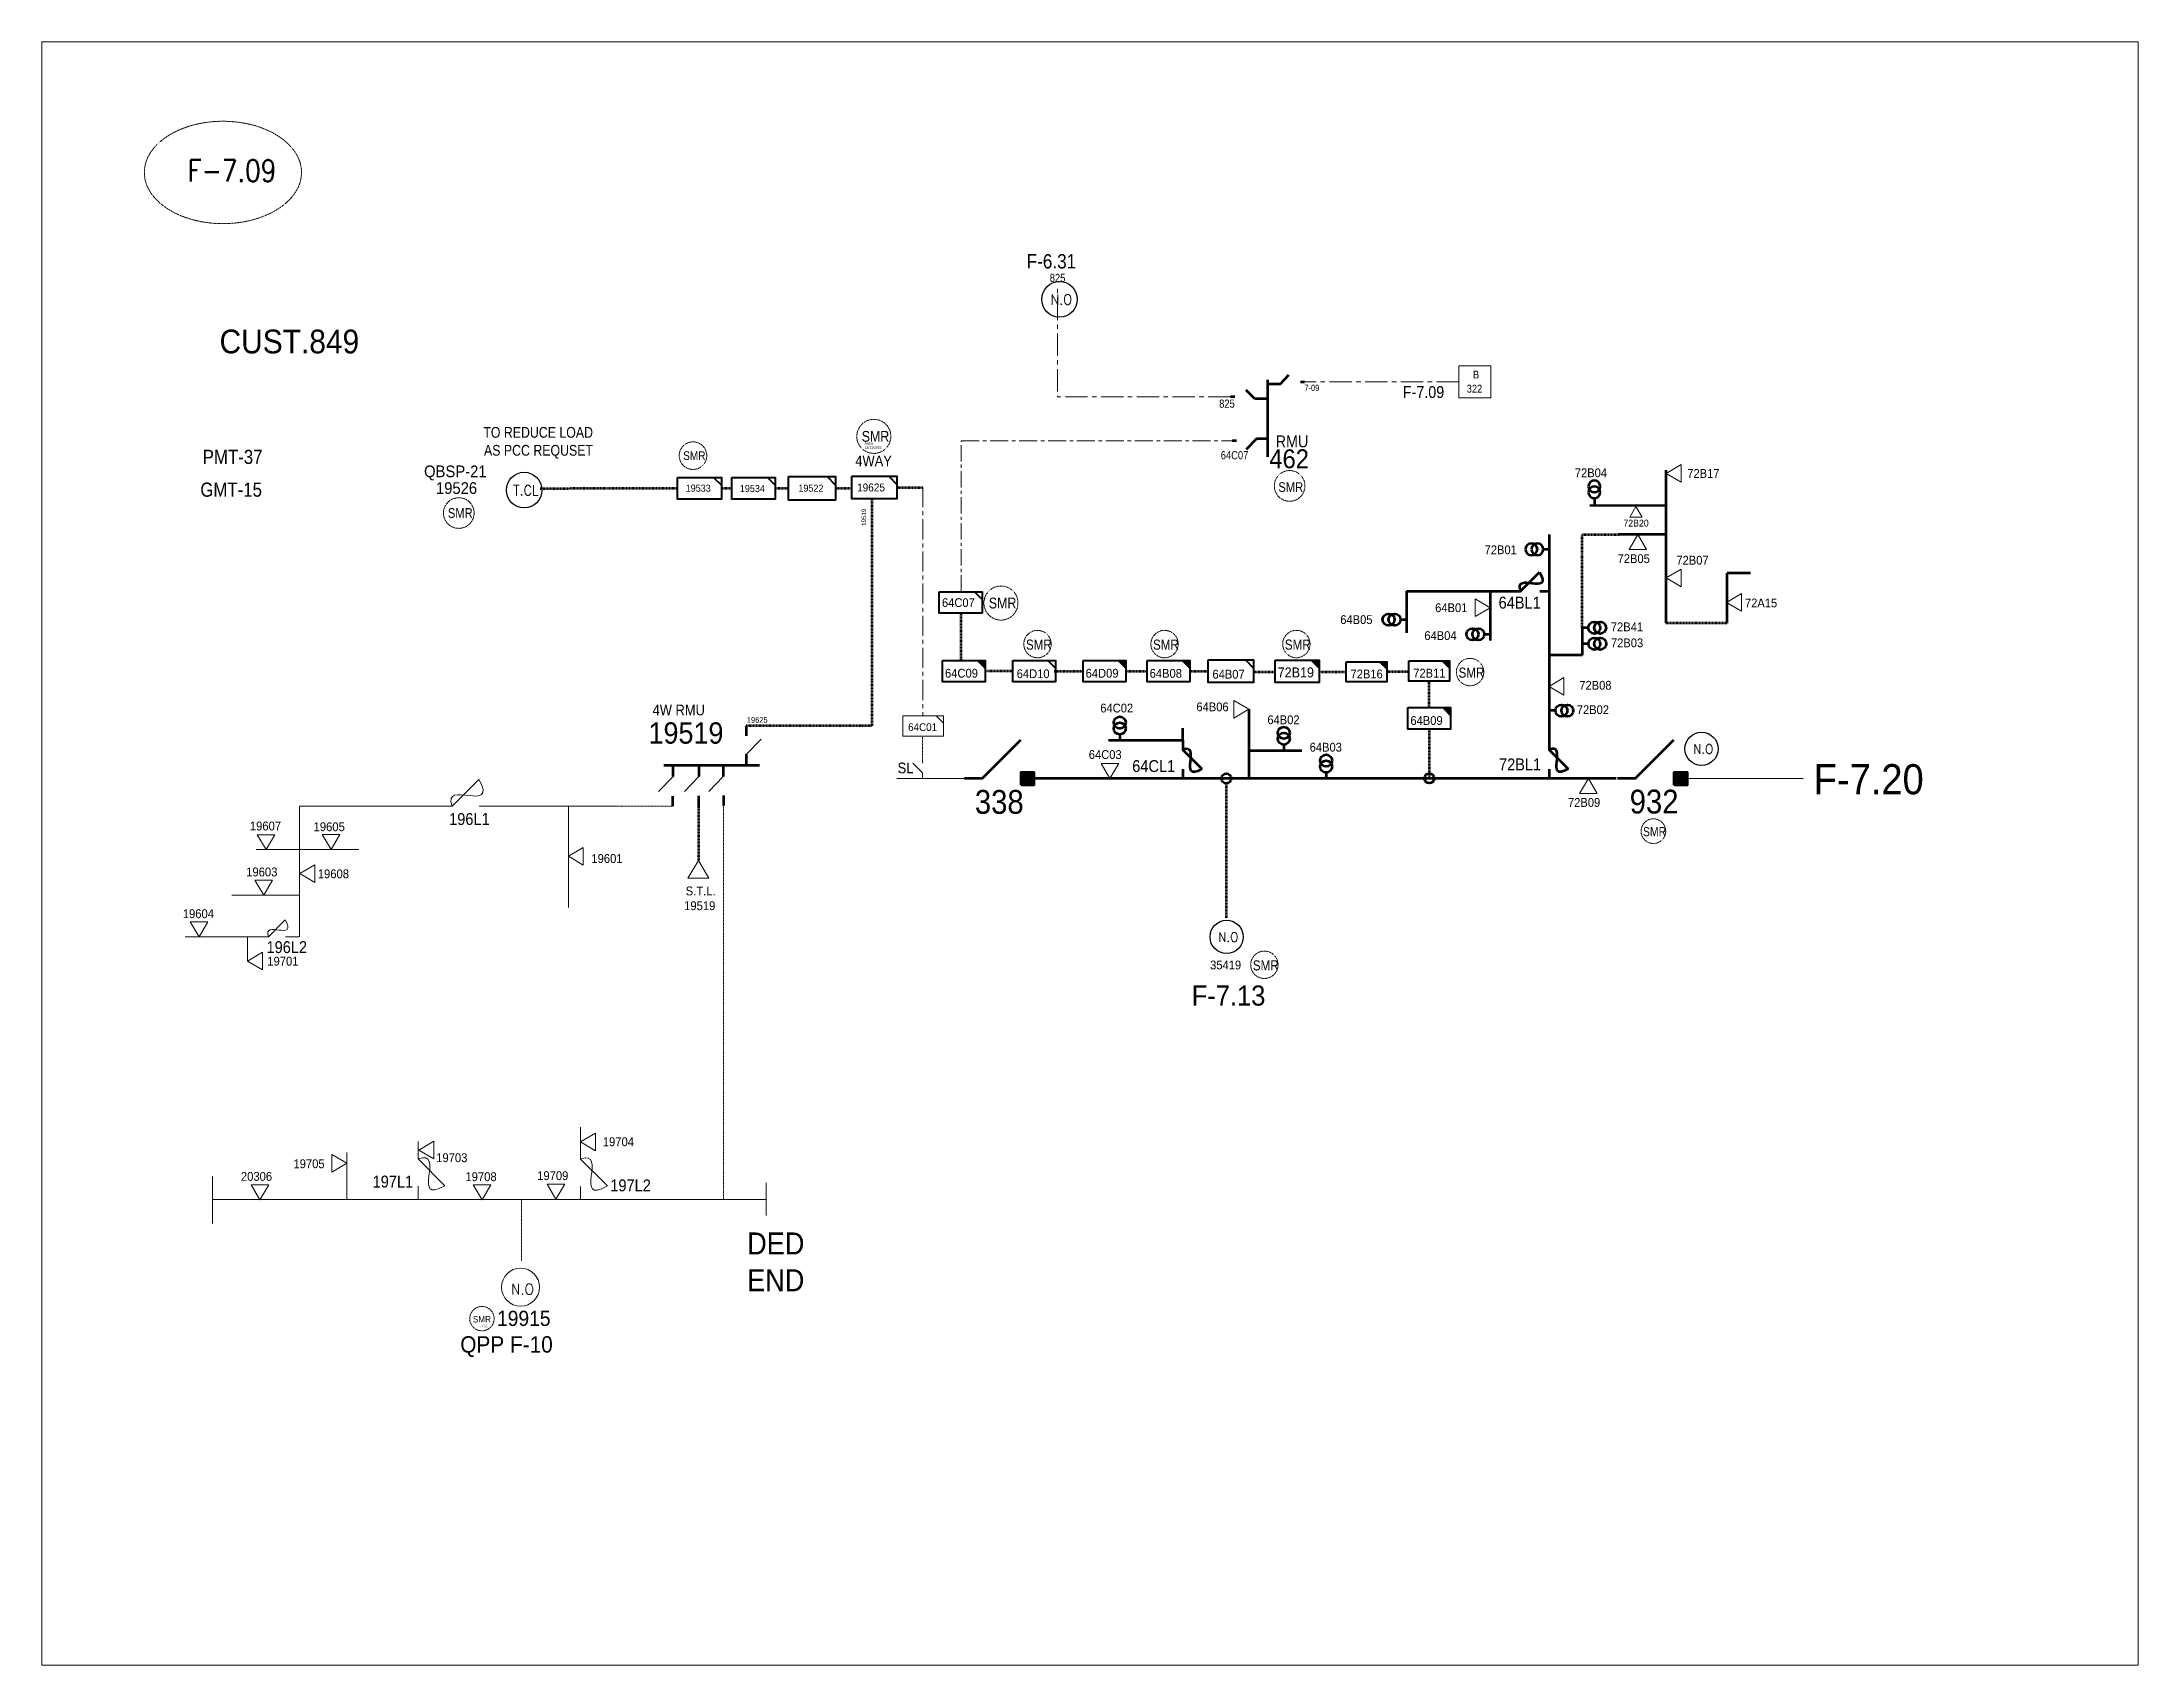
# Model space of a CAD drawing. Header units: metres. Extents: x 65984 to 144644, y -19036 to 23726.
# Drawn here: x 99704 to 100585, y 8478 to 9160 of the extents above; entities that cross this region are included whole.
import ezdxf
from ezdxf.enums import TextEntityAlignment as Align

# ---------------------------------------------------------------- set-up
doc = ezdxf.new("R2010")
doc.units = ezdxf.units.M
doc.header["$MEASUREMENT"] = 0
doc.linetypes.add('( Center )', pattern=[2, 1.25, -0.25, 0.25, -0.25])
doc.linetypes.add('DGN Style 3', pattern=[0.013877, 0, -0.013877])
doc.layers.get('0').update_dxf_attribs({"color": 95, "lineweight": 40})
for name, color, linetype, lineweight in [('ABS', 7, 'Continuous', 40), ('ABS NUMBER', 112, 'Continuous', 30), ('d_eos', 111, 'Continuous', 40), ('d_eos no', 121, 'Continuous', 40), ('d_fco', 5, 'Continuous', 40), ('d_fco text', 95, 'Continuous', 40), ('d_oh branch', 94, 'Continuous', 40), ('d_switch', 95, 'Continuous', 40), ('d_tf', 1, 'Continuous', 40), ('d_tf no', 6, 'Continuous', 40), ('d_tf_200', 1, 'Continuous', 40), ('d_ug cable', 95, 'Continuous', 40), ('d_unit sub', 7, 'Continuous', 40), ('FDR  1  16', 234, 'Continuous', 40), ('FDR  2  05', 154, 'Continuous', 40), ('FDR  2  19', 172, 'Continuous', 40), ('fedr no', 95, 'Continuous', 40), ('GRID STATION  04', 7, 'Continuous', 40), ('GRID STATION 01', 7, 'Continuous', 40), ('Level 37', 7, 'Continuous', 0), ('O H MAIN FEEDER', 4, 'Continuous', 100), ('SW N O', 114, 'Continuous', 30)]:
    doc.layers.add(name, color=color, linetype=linetype, lineweight=lineweight)
doc.styles.add('NASKHF', font='naskhf.shx', dxfattribs={"height": 8})
doc.styles.get("Standard").update_dxf_attribs({"font": 'txt.shx'})
doc.styles.add('Style-Arial', font='arial.ttf')
doc.styles.add('Style-ENGINEERING', font='ENGINEERING.shx')
doc.styles.add('Style-msdefault', font='msdefault.shx')
doc.styles.add('Style-STANDARD', font='STANDARD.shx')

msp = doc.modelspace()

# ---------------------------------------------------------------- texts
at = {"color": 4, "insert": (99891.57, 8620.25), "char_height": 0.4248, "attachment_point": 9}
msp.add_mtext('\\FENGINEERING;\\H1x;\\W1.09375;ACTIVE\\P21.02.2024', dxfattribs=at)
at = {"layer": 'ABS NUMBER', "color": 7, "lineweight": 140, "style": 'Style-Arial', "width": 0.88}
msp.add_text('338', height=10, dxfattribs=at).set_placement((100096.33, 8846.05), align=Align.TOP_LEFT)
at = {"layer": 'ABS NUMBER', "color": 2, "lineweight": 140, "style": 'Style-Arial', "width": 0.88}
msp.add_text('932', height=10, dxfattribs=at).set_placement((100371.46, 8846.17), align=Align.TOP_LEFT)
at = {"layer": 'ABS NUMBER', "color": 55, "lineweight": 13, "insert": (100000.65, 8660.18), "char_height": 9.2648, "attachment_point": 1, "style": 'NASKHF'}
msp.add_mtext('\\fArial|b0|i0|c178178|p39;\\H1x;\\W0.88;DED\\PEND\\P', dxfattribs=at)
at = {"layer": 'd_eos no', "color": 2, "linetype": 'Continuous', "lineweight": 13, "style": 'Style-Arial', "width": 0.9}
msp.add_text('CUST.849', height=10, dxfattribs=at).set_placement((99778.97, 9039.45), align=Align.TOP_LEFT)
at = {"layer": 'd_eos no', "color": 2, "linetype": 'Continuous', "lineweight": 140, "ltscale": 0.862308, "style": 'Style-Arial', "width": 0.9}
msp.add_text('462', height=7.935, dxfattribs=at).set_placement((100220.05, 8981.2))
at = {"layer": 'd_eos no', "color": 7, "linetype": 'Continuous', "lineweight": 140, "style": 'Style-Arial', "width": 0.9}
msp.add_text('19519', height=9, dxfattribs=at).set_placement((99959.22, 8865.49))
at = {"layer": 'd_fco text', "color": 7, "linetype": 'Continuous', "lineweight": 80, "style": 'Style-msdefault', "width": 0.916667}
for s, p in [('64BL1', (100316.38, 8927.23)), ('72BL1', (100316.55, 8859.29))]:
    msp.add_text(s, height=4.998, dxfattribs=at).set_placement(p, align=Align.TOP_LEFT)
at = {"layer": 'd_fco text', "color": 5, "linetype": 'Continuous', "lineweight": 80, "style": 'Style-msdefault', "width": 0.916667}
for s, height, p in [('SL', 4.498, (100063.83, 8857.57)), ('64CL1', 4.998, (100162.45, 8858.59))]:
    msp.add_text(s, height=height, dxfattribs=at).set_placement(p, align=Align.TOP_LEFT)
at = {"layer": 'd_fco text', "color": 7, "linetype": 'Continuous', "lineweight": 13, "style": 'Style-msdefault', "width": 0.916667}
msp.add_text('196L1', height=4.998, dxfattribs=at).set_placement((99875.44, 8836.35), align=Align.TOP_LEFT)
at = {"layer": 'd_fco text', "color": 5, "linetype": 'Continuous', "lineweight": 13, "style": 'Style-msdefault', "width": 0.916667}
for s, p in [('196L2', (99798.71, 8782.53)), ('197L1', (99843.3, 8684.05)), ('197L2', (99943.16, 8682.45))]:
    msp.add_text(s, height=4.998, dxfattribs=at).set_placement(p, align=Align.TOP_LEFT)
at = {"layer": 'd_switch', "color": 55, "linetype": 'Continuous', "lineweight": 13, "style": 'Style-msdefault', "width": 0.9}
msp.add_text('F-6.31', height=5.992, dxfattribs=at).set_placement((100118.07, 9071.14), align=Align.TOP_LEFT)
at = {"layer": 'd_switch', "color": 2, "linetype": 'Continuous', "lineweight": 13, "style": 'Style-msdefault', "width": 0.9}
for s, height, p in [('F-7.09', 5, (100276.14, 9015.71)), ('4WAY', 4.5, (100046.11, 8986.55))]:
    msp.add_text(s, height=height, dxfattribs=at).set_placement(p, align=Align.TOP_LEFT)
at = {"layer": 'd_switch', "color": 1, "linetype": 'Continuous', "lineweight": 30, "style": 'Style-ENGINEERING', "width": 0.857143}
for height, p in [(4.546, (100048.78, 8996.87)), (4.546, (100102.19, 8926.86)), (4.255, (100117.8, 8909.24)), (4.255, (100171.18, 8909.24)), (4.255, (100226.56, 8909.24)), (4.255, (100299.55, 8897.47)), (4.255, (100213.12, 8774.5))]:
    msp.add_text('SMR', height=height, rotation=0.00263, dxfattribs=at).set_placement(p, align=Align.TOP_LEFT)
at = {"layer": 'd_switch', "color": 1, "linetype": 'Continuous', "lineweight": 30, "ltscale": 0.81, "style": 'Style-ENGINEERING', "width": 0.857143}
msp.add_text('SMR', height=3.683, rotation=0.00263, dxfattribs=at).set_placement((99973.77, 8988.34), align=Align.TOP_LEFT)
at = {"layer": 'd_switch', "color": 1, "linetype": 'Continuous', "lineweight": 30, "ltscale": 0.9, "style": 'Style-ENGINEERING', "width": 0.857143}
for height, p in [(4.092, (100223.85, 8975.34)), (4.092, (99874.91, 8964.44)), (3.83, (100377.05, 8830.46))]:
    msp.add_text('SMR', height=height, rotation=0.00263, dxfattribs=at).set_placement(p, align=Align.TOP_LEFT)
at = {"layer": 'd_switch', "color": 2, "linetype": 'Continuous', "lineweight": 13, "ltscale": 1.121918, "insert": (99935.88, 8998.54), "char_height": 4.522, "attachment_point": 3, "style": 'NASKHF'}
msp.add_mtext('\\FENGINEERING;\\H1x;\\W0.857143;TO REDUCE LOAD\\PAS PCC REQUSET', dxfattribs=at)
at = {"layer": 'd_tf no', "color": 55, "linetype": 'Continuous', "lineweight": 40, "style": 'Style-msdefault', "width": 0.945946}
for s, height, p in [('QBSP-21', 4.92, (99864.9, 8982.36)), ('F-7.20', 12.662, (100448.72, 8856.9)), ('F-7.13', 8.463, (100187.45, 8763.93))]:
    msp.add_text(s, height=height, dxfattribs=at).set_placement(p, align=Align.TOP_LEFT)
at = {"layer": 'd_tf no', "color": 2, "linetype": 'Continuous', "lineweight": 40, "style": 'Style-msdefault', "width": 0.945946}
for s, height, p in [('19526', 4.92, (99869.89, 8975.33)), ('19625', 3.33, (100046.85, 8974.79)), ('19533', 2.997, (99974.83, 8974.33)), ('64C07', 3.7, (100082.51, 8926.6)), ('64D10', 3.7, (100113.92, 8896.73)), ('64B08', 3.7, (100169.79, 8896.9)), ('72B19', 4.172, (100223.56, 8897.52)), ('72B11', 3.7, (100280.52, 8896.98)), ('35419', 3.7, (100195.18, 8774.38))]:
    msp.add_text(s, height=height, dxfattribs=at).set_placement(p, align=Align.TOP_LEFT)
at = {"layer": 'd_tf no', "color": 5, "linetype": 'Continuous', "lineweight": 40, "style": 'Style-msdefault', "width": 0.945946}
for s, p in [('72B04', (100348.41, 8977.45)), ('72A15', (100419.88, 8922.76)), ('64B04', (100285.19, 8909.05))]:
    msp.add_text(s, height=3.7, dxfattribs=at).set_placement(p)
for s, p in [('72B17', (100409.19, 8980.87)), ('72B07', (100404.62, 8944.41)), ('72B08', (100363.82, 8891.88)), ('64B06', (100202.95, 8882.81))]:
    msp.add_text(s, height=3.7, dxfattribs=at).set_placement(p, align=Align.TOP_RIGHT)
for s, height, p in [('19534', 2.997, (99997.58, 8974.18)), ('19522', 2.997, (100022.17, 8974.33)), ('72B20', 2.903, (100368.82, 8959.61)), ('72B01', 3.7, (100310.51, 8948.79)), ('72B05', 3.7, (100366.38, 8945.08)), ('64B01', 3.7, (100289.73, 8924.46)), ('64B05', 3.7, (100249.86, 8919.47)), ('72B41', 3.7, (100363.55, 8916.42)), ('72B03', 3.7, (100363.59, 8909.7)), ('64C09', 3.7, (100083.81, 8896.94)), ('64D09', 3.7, (100142.88, 8896.94)), ('64B07', 3.7, (100196.16, 8896.54)), ('72B16', 3.7, (100254.17, 8896.63)), ('64C02', 3.7, (100149.04, 8882.32)), ('72B02', 3.7, (100349.24, 8881.63)), ('64B02', 3.7, (100219.23, 8877.39)), ('64B09', 3.7, (100279.34, 8877.08)), ('64C03', 3.7, (100144.21, 8862.79)), ('64B03', 3.7, (100237.01, 8865.86)), ('72B09', 3.7, (100345.54, 8842.67))]:
    msp.add_text(s, height=height, dxfattribs=at).set_placement(p, align=Align.TOP_LEFT)
at = {"layer": 'd_tf no', "color": 5, "linetype": 'Continuous', "lineweight": 13, "style": 'Style-msdefault'}
for s, height, width, p in [('64C01', 3.271, 0.945946, (100068.28, 8874.08)), ('19607', 3.724, 0.947368, (99791.72, 8832.77)), ('19605', 3.724, 0.947368, (99818.5, 8832.47)), ('19601', 3.724, 0.947368, (99935.19, 8819.11)), ('19603', 3.724, 0.947368, (99790.18, 8813.47)), ('19608', 3.724, 0.947368, (99820.26, 8812.69)), ('19519', 3.724, 0.947368, (99974.17, 8799.3)), ('19604', 3.724, 0.947368, (99763.52, 8795.94)), ('19701', 3.724, 0.947368, (99799.04, 8775.99)), ('19703', 3.724, 0.947368, (99870, 8693.43)), ('20306', 3.724, 0.947368, (99787.95, 8685.59)), ('19705', 3.724, 0.947368, (99810.01, 8690.9)), ('19708', 3.724, 0.947368, (99882.29, 8685.46))]:
    msp.add_text(s, height=height, dxfattribs=dict(at, width=width)).set_placement(p, align=Align.TOP_LEFT)
at = {"layer": 'd_tf no', "color": 7, "linetype": 'Continuous', "lineweight": 13, "style": 'Style-msdefault', "width": 0.947368}
msp.add_text('S.T.L.', height=3.724, dxfattribs=at).set_placement((99974.82, 8805.49), align=Align.TOP_LEFT)
at = {"layer": 'd_tf no', "color": 5, "linetype": 'Continuous', "lineweight": 13, "style": 'Style-msdefault', "width": 0.947368}
msp.add_text('19704', height=3.724, dxfattribs=at).set_placement((99953.12, 8700.14), align=Align.TOP_RIGHT)
msp.add_text('19709', height=3.724, rotation=359.99963, dxfattribs=at).set_placement((99912.42, 8682.17))
at = {"layer": 'd_tf no', "color": 1, "linetype": 'Continuous', "lineweight": 13, "style": 'Style-msdefault', "width": 0.945946}
msp.add_text('SMR', height=2.695, dxfattribs=at).set_placement((99885.43, 8625.07), align=Align.TOP_LEFT)
at = {"layer": 'd_tf no', "color": 2, "linetype": 'Continuous', "lineweight": 13, "style": 'Style-msdefault', "width": 0.947368}
msp.add_text('19915', height=6.386, dxfattribs=at).set_placement((99895.56, 8627.28), align=Align.TOP_LEFT)
at = {"layer": 'd_tf no', "color": 55, "linetype": 'Continuous', "lineweight": 13, "style": 'Style-msdefault', "width": 0.947368}
msp.add_text('QPP F-10', height=6.899, dxfattribs=at).set_placement((99880.12, 8616.59), align=Align.TOP_LEFT)
at = {"layer": 'd_tf no', "color": 121, "linetype": 'Continuous', "lineweight": 40, "insert": (100050, 8992.16), "char_height": 1.0312, "attachment_point": 1, "style": 'NASKHF'}
msp.add_mtext('\\Fmsdefault;\\H1x;\\W0.945946;Active\\P12/11/2023', dxfattribs=at)
at = {"layer": 'fedr no', "color": 6, "linetype": 'Continuous', "lineweight": 13, "style": 'Style-STANDARD', "width": 0.909091}
msp.add_text('F-7.09', height=9.19, dxfattribs=at).set_placement((99784.2, 9106.23), align=Align.MIDDLE_CENTER)
at = {"layer": 'GRID STATION  04', "color": 121, "linetype": 'Continuous', "lineweight": 13, "style": 'Style-msdefault', "width": 0.888889}
for s, height, p in [('B', 3.28, (100305.61, 9022.19)), ('322', 3.278, (100303, 9016.26))]:
    msp.add_text(s, height=height, dxfattribs=at).set_placement(p, align=Align.TOP_LEFT)
at = {"layer": 'GRID STATION 01', "linetype": 'Continuous', "lineweight": 13, "style": 'Style-msdefault', "width": 0.888889}
for s, p in [('PMT-37', (99771.92, 8988.95)), ('GMT-15', (99770.91, 8975.18))]:
    msp.add_text(s, height=5.94, dxfattribs=at).set_placement(p, align=Align.TOP_LEFT)
at = {"layer": 'Level 37', "color": 7, "linetype": 'Continuous', "lineweight": 53, "style": 'Style-ENGINEERING', "width": 0.857143}
for s, height, p in [('825', 3.43, (100134.36, 9062.89)), ('19625', 2.384, (100009.23, 8876.65))]:
    msp.add_text(s, height=height, dxfattribs=at).set_placement(p, align=Align.TOP_RIGHT)
at = {"layer": 'Level 37', "color": 2, "linetype": 'Continuous', "lineweight": 53, "style": 'Style-ENGINEERING', "width": 0.857143}
msp.add_text('825', height=3.43, dxfattribs=at).set_placement((100205.53, 9010.05), align=Align.TOP_RIGHT)
at = {"layer": 'Level 37', "color": 7, "linetype": 'Continuous', "lineweight": 53, "ltscale": 0.847121, "style": 'Style-ENGINEERING', "width": 0.857143}
msp.add_text('7-09', height=2.643, dxfattribs=at).set_placement((100234.8, 9016.31), align=Align.TOP_LEFT)
at = {"layer": 'Level 37', "color": 2, "linetype": 'Continuous', "lineweight": 80, "style": 'Style-msdefault', "width": 0.9}
msp.add_text('RMU', height=5, dxfattribs=at).set_placement((100222.73, 8989.99))
at = {"layer": 'Level 37', "color": 2, "linetype": 'Continuous', "lineweight": 53, "style": 'Style-ENGINEERING', "width": 0.857143}
msp.add_text('64C07', height=3.43, dxfattribs=at).set_placement((100199.65, 8988.39), align=Align.TOP_LEFT)
at = {"layer": 'Level 37', "color": 7, "linetype": 'Continuous', "lineweight": 53, "style": 'Style-ENGINEERING', "width": 0.857143}
msp.add_text('19519', height=1.895, rotation=90, dxfattribs=at).set_placement((100048.71, 8964.25), align=Align.TOP_RIGHT)
at = {"layer": 'Level 37', "color": 7, "linetype": 'Continuous', "lineweight": 80, "style": 'Style-msdefault', "width": 0.9}
msp.add_text('4W RMU', height=4.5, dxfattribs=at).set_placement((99960.94, 8877.39))

# ---------------------------------------------------------------- blocks, each defined once
blk = doc.blocks.new('TF_8')
at = {"color": 0, "linetype": 'ByBlock', "lineweight": -2}
blk.add_line((6.3, 4.95), (9.9, 1.35), dxfattribs=at)
blk.add_3dface([(-10.1, 4.95), (9.9, 4.95), (9.9, -5.05), (-10.1, -5.05)], dxfattribs=at)
blk = doc.blocks.new('exist.us-1000kva')
at = {"color": 0, "linetype": 'ByBlock', "lineweight": -2, "flags": 128}
blk.add_lwpolyline([(40, 12.9), (32.8, 20), (40, 20)], close=True, dxfattribs=at)
at = {"color": 0, "linetype": 'ByBlock', "lineweight": -2, "extrusion": (0, 0, -1)}
blk.add_solid([(-40, 12.9), (-32.8, 20), (-40, 20)], dxfattribs=at)
at = {"color": 0, "linetype": 'ByBlock', "lineweight": -2, "xscale": 2, "yscale": 2}
blk.add_blockref('TF_8', (20.2, 10.1), dxfattribs=at)
blk = doc.blocks.new('TFU_12')
at = {"layer": 'd_tf_200', "color": 5, "linetype": 'Continuous', "lineweight": 53}
blk.add_line((0, 10), (0, 0), dxfattribs=at)
for centre in [(0, 30), (0, 20)]:
    blk.add_circle(centre, 10, dxfattribs=at)
blk = doc.blocks.new('*U748')
at = {"layer": 'd_fco', "color": 5, "linetype": 'Continuous', "lineweight": 100}
blk.add_line((-4.6, 4.2), (-10.1, 4.2), dxfattribs=at)
at = {"layer": 'd_fco', "color": 5, "linetype": 'Continuous', "lineweight": 100, "extrusion": (0, 0, -1), "flags": 128}
blk.add_lwpolyline([(-13, 4.2), (-7.1, 4.2), (4.4, -7.3)], dxfattribs=at)
at = {"layer": 'd_fco', "color": 5, "linetype": 'Continuous', "lineweight": 100}
blk.add_open_spline([(-4.4, -7.3), (-13, 7.7), (11.6, -7.7), (7.1, 4.2)], degree=3, dxfattribs=at)
blk = doc.blocks.new('*U679')
at = {"layer": 'd_fco', "color": 7, "linetype": 'Continuous', "lineweight": 100}
blk.add_line((-4.6, 4.2), (-10.1, 4.2), dxfattribs=at)
at = {"layer": 'd_fco', "color": 7, "linetype": 'Continuous', "lineweight": 100, "extrusion": (0, 0, -1), "flags": 128}
blk.add_lwpolyline([(-13, 4.2), (-7.1, 4.2), (4.4, -7.3)], dxfattribs=at)
at = {"layer": 'd_fco', "color": 7, "linetype": 'Continuous', "lineweight": 100}
blk.add_open_spline([(-4.4, -7.3), (-13, 7.7), (11.6, -7.7), (7.1, 4.2)], degree=3, dxfattribs=at)
blk = doc.blocks.new('ABS2_1_1')
at = {"color": 0, "linetype": 'ByBlock', "lineweight": -2, "ltscale": 500}
for q in [(-29900, 43500), (0, 0)]:
    blk.add_line((0, 13600), q, dxfattribs=at)
at = {"color": 0, "linetype": 'ByBlock', "lineweight": -2, "ltscale": 500, "flags": 128}
for points in [[(5000, 43600), (-5000, 43600), (-5000, 53600), (5000, 53600)], [(3791, 49653), (3791, 49653), (3791, 49653)]]:
    blk.add_lwpolyline(points, close=True, dxfattribs=at)
at = {"color": 0, "linetype": 'ByBlock', "lineweight": -2, "ltscale": 500}
for points in [[(5000, 43600), (-5000, 43600), (5000, 53600), (-5000, 53600)], [(3791, 49653), (3791, 49653), (3791, 49653)]]:
    blk.add_solid(points, dxfattribs=at)
blk = doc.blocks.new('*U1423')
at = {"layer": 'd_fco', "color": 5, "linetype": 'Continuous', "lineweight": 13}
blk.add_line((-4.6, 4.21), (-10.13, 4.21), dxfattribs=at)
at = {"layer": 'd_fco', "color": 5, "linetype": 'Continuous', "lineweight": 13, "flags": 128}
blk.add_lwpolyline([(11.18, 4.21), (7.07, 4.21), (-4.4, -7.26)], dxfattribs=at)
at = {"layer": 'd_fco', "color": 5, "linetype": 'Continuous', "lineweight": 13}
blk.add_open_spline([(-4.4, -7.26), (-13, 7.69), (11.58, -7.67), (7.07, 4.21)], degree=3, dxfattribs=at)
blk = doc.blocks.new('*U1087')
at = {"layer": 'd_fco', "color": 5, "linetype": 'Continuous', "lineweight": 13}
blk.add_line((-4.6, 4.21), (-10.13, 4.21), dxfattribs=at)
at = {"layer": 'd_fco', "color": 5, "linetype": 'Continuous', "lineweight": 13, "extrusion": (0, 0, -1), "flags": 128}
blk.add_lwpolyline([(-13.02, 4.21), (-7.07, 4.21), (4.4, -7.26)], dxfattribs=at)
at = {"layer": 'd_fco', "color": 5, "linetype": 'Continuous', "lineweight": 13}
blk.add_open_spline([(-4.4, -7.26), (-13, 7.69), (11.58, -7.67), (7.07, 4.21)], degree=3, dxfattribs=at)
blk = doc.blocks.new('*U1424')
at = {"layer": 'd_fco', "color": 7, "linetype": 'Continuous', "lineweight": 13}
blk.add_line((-0.7, 4.21), (-10.13, 4.21), dxfattribs=at)
at = {"layer": 'd_fco', "color": 7, "linetype": 'Continuous', "lineweight": 13, "flags": 128}
blk.add_lwpolyline([(16.92, 4.21), (10.98, 4.21), (-0.5, -7.26)], dxfattribs=at)
at = {"layer": 'd_fco', "color": 7, "linetype": 'Continuous', "lineweight": 13}
blk.add_open_spline([(-0.5, -7.26), (-9.1, 7.69), (15.48, -7.67), (10.98, 4.21)], degree=3, dxfattribs=at)
blk = doc.blocks.new('*U1425')
at = {"layer": 'd_fco', "color": 5, "linetype": 'Continuous', "lineweight": 13}
blk.add_line((-0.7, 4.2), (-10.1, 4.2), dxfattribs=at)
at = {"layer": 'd_fco', "color": 5, "linetype": 'Continuous', "lineweight": 13, "flags": 128}
blk.add_lwpolyline([(16.9, 4.2), (11, 4.2), (-0.5, -7.3)], dxfattribs=at)
at = {"layer": 'd_fco', "color": 5, "linetype": 'Continuous', "lineweight": 13}
blk.add_open_spline([(-0.5, -7.3), (-9.1, 7.7), (15.5, -7.7), (11, 4.2)], degree=3, dxfattribs=at)
blk = doc.blocks.new('TRA1_1286')
at = {"layer": 'd_tf', "color": 5, "linetype": 'Continuous', "lineweight": 0, "ltscale": 0.00033988, "extrusion": (0, 0, -1), "flags": 128}
blk.add_lwpolyline([(-10, -17), (0, 0), (10, -17)], close=True, dxfattribs=at)
blk = doc.blocks.new('TRA1_1285')
at = {"layer": 'd_tf', "color": 5, "linetype": 'Continuous', "lineweight": 0, "ltscale": 0.00033988, "xscale": 1.000046566207833, "yscale": 1.000046566207833, "zscale": 1.000046566207833, "rotation": 180}
blk.add_blockref('TRA1_1286', (0, 0), dxfattribs=at)
blk = doc.blocks.new('TRA1_1406')
at = {"layer": 'd_tf', "color": 5, "linetype": 'Continuous', "lineweight": 13, "ltscale": 0.000372147, "flags": 128}
blk.add_lwpolyline([(10.1, -17), (0.1, 0), (-9.9, -17)], close=True, dxfattribs=at)
blk = doc.blocks.new('TRA1_1405')
at = {"layer": 'd_tf', "color": 5, "linetype": 'Continuous', "lineweight": 13, "ltscale": 0.000372147, "xscale": 1.000046566207833, "yscale": 1.000046566207833, "zscale": 1.000046566207833, "rotation": 180}
blk.add_blockref('TRA1_1406', (0, 0), dxfattribs=at)
blk = doc.blocks.new('TRA1_1408')
at = {"layer": 'd_tf', "color": 5, "linetype": 'Continuous', "lineweight": 13, "ltscale": 0.000371982, "flags": 128}
blk.add_lwpolyline([(10, -17), (0, 0), (-10, -17)], close=True, dxfattribs=at)
blk = doc.blocks.new('TRA1_1407')
at = {"layer": 'd_tf', "color": 5, "linetype": 'Continuous', "lineweight": 13, "ltscale": 0.000371982, "xscale": 1.000046566207834, "yscale": 1.000046566207834, "zscale": 1.000046566207834, "rotation": 180}
blk.add_blockref('TRA1_1408', (0, 0), dxfattribs=at)
blk = doc.blocks.new('TRA1_1410')
at = {"layer": 'd_tf', "color": 5, "linetype": 'Continuous', "lineweight": 13, "ltscale": 0.000372147, "flags": 128}
blk.add_lwpolyline([(10.1, -17), (0.1, 0), (-9.9, -17)], close=True, dxfattribs=at)
blk = doc.blocks.new('TRA1_1409')
at = {"layer": 'd_tf', "color": 5, "linetype": 'Continuous', "lineweight": 13, "ltscale": 0.000372147, "xscale": 1.000046566207833, "yscale": 1.000046566207833, "zscale": 1.000046566207833, "rotation": 180}
blk.add_blockref('TRA1_1410', (0, 0), dxfattribs=at)
blk = doc.blocks.new('TRA1_1412')
at = {"layer": 'd_tf', "color": 5, "linetype": 'Continuous', "lineweight": 13, "ltscale": 0.000417731, "extrusion": (0, 0, -1), "flags": 128}
blk.add_lwpolyline([(-10, -17), (0, 0), (10, -17)], close=True, dxfattribs=at)
blk = doc.blocks.new('TRA1_1411')
at = {"layer": 'd_tf', "color": 5, "linetype": 'Continuous', "lineweight": 13, "ltscale": 0.000417731, "xscale": 1.000046566207833, "yscale": 1.000046566207833, "zscale": 1.000046566207833, "rotation": 180}
blk.add_blockref('TRA1_1412', (0, 0), dxfattribs=at)
blk = doc.blocks.new('*U3731')
at = {"layer": 'FDR  2  05', "color": 5, "linetype": 'Continuous', "lineweight": 13}
blk.add_line((11.8, -11.2), (22.6, -11.2), dxfattribs=at)
at = {"layer": 'FDR  2  05', "color": 5, "linetype": 'Continuous', "lineweight": 13, "flags": 128}
blk.add_lwpolyline([(-22.6, -11.2), (-11, -11.2), (11.4, 11.2)], dxfattribs=at)
blk = doc.blocks.new('TRA1_1569')
at = {"layer": 'd_tf', "color": 5, "linetype": 'Continuous', "lineweight": 0, "ltscale": 0.000274123, "extrusion": (0, 0, -1), "flags": 128}
blk.add_lwpolyline([(-10.1, -17), (-0.1, 0), (9.9, -17)], close=True, dxfattribs=at)
blk = doc.blocks.new('TRA1_1568')
at = {"layer": 'd_tf', "color": 5, "linetype": 'Continuous', "lineweight": 0, "ltscale": 0.000274123, "xscale": 1.000046566207833, "yscale": 1.000046566207833, "zscale": 1.000046566207833, "rotation": 180}
blk.add_blockref('TRA1_1569', (0, 0), dxfattribs=at)
blk = doc.blocks.new('*U3892')
at = {"layer": 'SW N O', "color": 3, "lineweight": 13, "ltscale": 0.426762}
blk.add_circle((0, 0), 16.8, dxfattribs=at)
at = {"layer": 'SW N O', "color": 3, "lineweight": 13, "insert": (1.7, -1.8), "char_height": 9.6, "attachment_point": 5, "line_spacing_factor": 0.6, "style": 'Style-STANDARD'}
blk.add_mtext('N.O', dxfattribs=at)
blk = doc.blocks.new('*U3973')
at = {"layer": 'SW N O', "color": 3}
blk.add_circle((0, 0), 16.8, dxfattribs=at)
at = {"layer": 'SW N O', "color": 3, "style": 'Style-STANDARD'}
blk.add_text('N.O', height=9.6, dxfattribs=at).set_placement((1.7, -0.2), align=Align.MIDDLE_CENTER)
blk = doc.blocks.new('*U1426')
at = {"layer": 'SW N O', "color": 3}
blk.add_circle((0, 0), 16.8, dxfattribs=at)
at = {"layer": 'SW N O', "color": 3, "style": 'Style-STANDARD'}
blk.add_text('N.O', height=9.6, dxfattribs=at).set_placement((1.7, -0.2), align=Align.MIDDLE_CENTER)
blk = doc.blocks.new('*U3989')
at = {"layer": 'SW N O', "color": 1}
blk.add_circle((0, 0), 16.8, dxfattribs=at)
at = {"layer": 'SW N O', "color": 1, "style": 'Style-STANDARD'}
blk.add_text('T.CL', height=9.6, dxfattribs=at).set_placement((1.7, -0.2), align=Align.MIDDLE_CENTER)

# ---------------------------------------------------------------- linework, layer by layer
at = {"layer": 'd_eos', "color": 2, "linetype": 'Continuous', "lineweight": 211, "ltscale": 0.638341}
for p, q in [((100224.69, 9016.69), (100228.28, 9020.39)), ((100213.9, 9010.32), (100210.3, 9014.02)), ((100219.13, 9010.32), (100213.9, 9010.32)), ((100219.29, 9018.34), (100219.3, 8986.02)), ((100219.46, 9016.69), (100224.69, 9016.69)), ((100214.64, 8993.51), (100210.39, 8989.12)), ((100219.29, 8993.51), (100214.64, 8993.51))]:
    msp.add_line(p, q, dxfattribs=at)
at = {"layer": 'd_eos', "color": 2, "linetype": 'Continuous', "lineweight": 211, "ltscale": 0.479736}
for p, q in [((100205.49, 9011.14), (100203.72, 9011.14)), ((100233.1, 9017.51), (100234.87, 9017.51)), ((100206.24, 8992.68), (100204.46, 8992.68))]:
    msp.add_line(p, q, dxfattribs=at)
at = {"layer": 'd_eos', "color": 7, "linetype": 'Continuous', "lineweight": 211, "ltscale": 0.574507}
for p, q in [((100000.3, 8873.01), (100000.3, 8868.83)), ((100000.37, 8856.42), (100000.37, 8861.13)), ((99965.58, 8856.43), (100005.85, 8856.43)), ((99969.54, 8851.73), (99969.54, 8856.44)), ((99980.43, 8851.71), (99980.43, 8856.42)), ((99990.65, 8851.73), (99990.65, 8856.44)), ((99969.29, 8843.39), (99969.29, 8839.2)), ((99980.15, 8843.57), (99980.15, 8839.39)), ((99990.76, 8843.68), (99990.76, 8839.49))]:
    msp.add_line(p, q, dxfattribs=at)
at = {"layer": 'd_eos', "color": 7, "linetype": 'Continuous', "lineweight": 13, "ltscale": 0.574507}
for p, q in [((100000.37, 8861.12), (100006.48, 8867.43)), ((99963.42, 8845.41), (99969.54, 8851.72)), ((99974.31, 8845.4), (99980.42, 8851.7)), ((99984.52, 8845.42), (99990.64, 8851.72))]:
    msp.add_line(p, q, dxfattribs=at)
at = {"layer": 'd_oh branch', "color": 5, "linetype": 'Continuous', "lineweight": 100}
for p, q in [((100386.76, 8916.09), (100386.76, 8980.38)), ((100386.76, 8965.36), (100354.69, 8965.61)), ((100337.58, 8953.38), (100337.58, 8867.1)), ((100386.65, 8953.38), (100366.69, 8953.38)), ((100422.28, 8937.17), (100412.48, 8937.17)), ((100412.48, 8916.09), (100412.48, 8937.17)), ((100277.67, 8929.55), (100323.45, 8929.55)), ((100277.67, 8929.55), (100277.67, 8912.09)), ((100312.88, 8929.55), (100312.88, 8908.9)), ((100351.56, 8914.36), (100351.56, 8902.71)), ((100351.56, 8902.71), (100337.58, 8902.71)), ((100211.4, 8879.98), (100211.39, 8851.55)), ((100183.65, 8866.66), (100183.65, 8871.97)), ((100152.5, 8866.95), (100183.65, 8866.95)), ((100233.64, 8862.56), (100211.39, 8862.56))]:
    msp.add_line(p, q, dxfattribs=at)
at = {"layer": 'd_oh branch', "color": 5, "linetype": 'Continuous', "lineweight": 13}
for p, q in [((99812.59, 8839.2), (99812.59, 8784.37)), ((99812.59, 8839.2), (99870.86, 8839.2)), ((99897.37, 8839.2), (99945.93, 8839.2)), ((99925.53, 8839.2), (99925.53, 8796.74)), ((99794.39, 8821.06), (99837.49, 8821.06)), ((99784.18, 8801.89), (99812.59, 8801.89)), ((99764.52, 8784.37), (99797.42, 8784.37)), ((99790.7, 8774.16), (99790.7, 8784.37)), ((99930.68, 8696.77), (99930.68, 8704.44)), ((99832.41, 8674.03), (99832.41, 8693.71)), ((99862.45, 8693.57), (99862.45, 8698.36))]:
    msp.add_line(p, q, dxfattribs=at)
at = {"layer": 'd_oh branch', "color": 5, "linetype": 'DGN Style 3', "lineweight": 13}
for p, q in [((99945.93, 8839.2), (99969.29, 8839.2)), ((99990.76, 8840.71), (99990.7, 8674.03))]:
    msp.add_line(p, q, dxfattribs=at)
at = {"layer": 'd_ug cable', "color": 5, "linetype": 'DGN Style 3', "lineweight": 100}
for p, q in [((99913.75, 8972.75), (99971.37, 8972.82)), ((99989.81, 8972.77), (99994.21, 8972.77)), ((100012.48, 8972.77), (100018.03, 8972.77)), ((100037.82, 8972.77), (100044.69, 8972.77)), ((100063.5, 8973.09), (100074.43, 8973.09)), ((100090.62, 8900.68), (100090.62, 8920.26)), ((100159.77, 8896), (100168.68, 8896)), ((100186.68, 8895.95), (100194.42, 8895.95)), ((100222.27, 8895.54), (100213.58, 8895.54)), ((100241.32, 8895.68), (100252.35, 8895.68)), ((100278.69, 8895.68), (100269.42, 8895.68)), ((100287.23, 8880.64), (100287.23, 8891.76))]:
    msp.add_line(p, q, dxfattribs=at)
at = {"layer": 'd_ug cable', "color": 22, "linetype": 'DGN Style 3', "lineweight": 100}
msp.add_line((100202, 8792.15), (100202, 8848.8), dxfattribs=at)
at = {"layer": 'd_ug cable', "color": 2, "linetype": 'Continuous', "lineweight": 0}
for p, q in [((100008.61, 8674.03), (100008.61, 8681.07)), ((100008.61, 8667.23), (100008.61, 8674.03))]:
    msp.add_line(p, q, dxfattribs=at)
at = {"layer": 'd_ug cable', "color": 5, "linetype": 'DGN Style 3', "lineweight": 13}
msp.add_line((99905.87, 8648.46), (99905.87, 8674.03), dxfattribs=at)
at = {"layer": 'd_ug cable', "color": 5, "linetype": 'DGN Style 3', "lineweight": 100, "flags": 128}
for points in [[(100053.01, 8968.09), (100053.01, 8873.04)], [(100412.48, 8916.09), (100386.76, 8916.09)], [(100112.27, 8896), (100100.7, 8896)], [(100129.63, 8896), (100141.77, 8896)], [(100053.01, 8873.04), (100000.3, 8873.01)], [(100287.23, 8871.64), (100287.23, 8850.9)], [(99980.15, 8842.06), (99980.15, 8816.44)]]:
    msp.add_lwpolyline(points, dxfattribs=at)
at = {"layer": 'd_ug cable', "color": 5, "linetype": 'DGN Style 3', "lineweight": 140, "flags": 128}
msp.add_lwpolyline([(100351.56, 8914.36), (100351.56, 8953.38), (100367.37, 8953.38)], dxfattribs=at)
at = {"layer": 'd_ug cable', "color": 2, "linetype": 'DGN Style 3', "lineweight": 13}
for centre, radius in [((100053.88, 8994.59), 7.16), ((99977.9, 8986.49), 5.8), ((100228.59, 8973.78), 6.44), ((99879.5, 8962.39), 6.44), ((100107.29, 8924.58), 7.16), ((100122.65, 8907.35), 5.75), ((100176.03, 8907.35), 5.75), ((100231.41, 8907.35), 5.75), ((100304.4, 8895.58), 5.75), ((100381.42, 8828.75), 5.18), ((100217.97, 8772.61), 5.75)]:
    msp.add_circle(centre, radius, dxfattribs=at)
at = {"layer": 'd_ug cable', "color": 2, "linetype": 'DGN Style 3', "lineweight": 0}
msp.add_circle((99889.23, 8623.98), 5.12, dxfattribs=at)
at = {"layer": 'FDR  1  16', "color": 5, "linetype": '( Center )', "lineweight": 13, "ltscale": 7.500037, "flags": 128}
msp.add_lwpolyline([(100203.72, 9011.14), (100131.05, 9011.14), (100131.05, 9058.38), (100131.05, 9058.38)], dxfattribs=at)
at = {"layer": 'FDR  1  16', "color": 30, "linetype": '( Center )', "lineweight": 13, "ltscale": 7.500037, "flags": 128}
msp.add_lwpolyline([(100299.68, 9017.51), (100234.87, 9017.51)], dxfattribs=at)
at = {"layer": 'FDR  1  16', "color": 5, "linetype": '( Center )', "lineweight": 13, "ltscale": 6.07503, "flags": 128}
msp.add_lwpolyline([(100090.61, 8992.68), (100205.35, 8992.68), (100205.35, 8992.68)], dxfattribs=at)
at = {"layer": 'FDR  1  16', "color": 5, "linetype": '( Center )', "lineweight": 13, "ltscale": 5.467527, "flags": 128}
msp.add_lwpolyline([(100090.61, 8929.41), (100090.61, 8992.68), (100090.61, 8992.68)], dxfattribs=at)
at = {"layer": 'FDR  1  16', "color": 5, "linetype": '( Center )', "lineweight": 13, "ltscale": 6.750034, "flags": 128}
msp.add_lwpolyline([(100074.43, 8973.26), (100074.43, 8877.16), (100074.43, 8877.16)], dxfattribs=at)
at = {"layer": 'FDR  2  19', "color": 5, "linetype": 'DGN Style 3', "lineweight": 13}
msp.add_line((100074.31, 8868.63), (100074.37, 8859.45), dxfattribs=at)
at = {"layer": 'fedr no', "color": 82, "linetype": 'DGN Style 3', "lineweight": 13, "true_color": 0x1dc70e}
msp.add_ellipse((99780.4, 9105.46), major_axis=(33.02, 0), ratio=0.651175, dxfattribs=at)
at = {"layer": 'GRID STATION  04', "color": 121, "linetype": 'Continuous', "lineweight": 13, "ltscale": 0.482743, "flags": 128}
msp.add_lwpolyline([(100313.07, 9024.2), (100313.07, 9010.82), (100299.68, 9010.82), (100299.68, 9024.2)], close=True, dxfattribs=at)
at = {"layer": 'O H MAIN FEEDER', "color": 5, "lineweight": 13, "ltscale": 0.488306}
msp.add_line((100091.97, 8850.85), (100063.59, 8850.85), dxfattribs=at)
at = {"layer": 'O H MAIN FEEDER', "color": 5, "lineweight": 211, "ltscale": 0.488306}
msp.add_line((100365.75, 8850.85), (100120.81, 8850.85), dxfattribs=at)
at = {"layer": 'O H MAIN FEEDER', "color": 30, "lineweight": 13, "ltscale": 0.426762}
msp.add_line((100394.95, 8850.85), (100444.39, 8850.85), dxfattribs=at)
at = {"layer": 'O H MAIN FEEDER', "color": 5, "lineweight": 13, "ltscale": 0.418227}
for p, q in [((99775.99, 8683.7), (99775.99, 8663.95)), ((99775.99, 8674.03), (100008.61, 8674.03))]:
    msp.add_line(p, q, dxfattribs=at)
at = {"layer": 'O H MAIN FEEDER', "color": 140, "linetype": 'Continuous', "lineweight": 13, "flags": 128}
msp.add_lwpolyline([(99704.35, 9160.29), (100585.06, 9160.29), (100585.06, 8478.44), (99704.35, 8478.44)], close=True, dxfattribs=at)
at = {"layer": 'O H MAIN FEEDER', "color": 5, "lineweight": 211, "ltscale": 0.488306}
for centre in [(100202, 8850.87), (100287.31, 8850.92)]:
    msp.add_circle(centre, 2.07, dxfattribs=at)

# ---------------------------------------------------------------- block references
at = {"layer": 'ABS', "color": 7, "linetype": 'Continuous', "lineweight": 211, "ltscale": 0.812883, "xscale": 0.0005446322480400587, "yscale": 0.0005446322480400587, "zscale": 0.000360672857092237, "rotation": 269.9999999999998}
msp.add_blockref('ABS2_1_1', (100091.97, 8850.85), dxfattribs=at)
at = {"layer": 'ABS', "color": 2, "linetype": 'Continuous', "lineweight": 211, "ltscale": 0.812883, "xscale": 0.0005446322480400587, "yscale": 0.0005446322480400587, "zscale": 0.000360672857092237, "rotation": 269.9999999999998}
msp.add_blockref('ABS2_1_1', (100366.36, 8850.85), dxfattribs=at)
at = {"layer": 'd_fco', "color": 7, "linetype": 'Continuous', "lineweight": 100, "xscale": 0.7, "yscale": 0.7, "zscale": 0.7}
for p, rotation in [((100330.49, 8932.5), 180.0000000006), ((100340.53, 8857.99), 90.00000000060005)]:
    msp.add_blockref('*U679', p, dxfattribs=dict(at, rotation=rotation))
at = {"layer": 'd_fco', "color": 5, "linetype": 'Continuous', "lineweight": 100, "xscale": 0.7, "yscale": 0.7, "zscale": 0.7, "rotation": 90.00000000060005}
msp.add_blockref('*U748', (100186.6, 8857.95), dxfattribs=at)
at = {"layer": 'd_fco', "color": 7, "linetype": 'Continuous', "lineweight": 13, "xscale": 0.98, "yscale": 0.98, "zscale": 0.98, "rotation": 180.0000000006001}
msp.add_blockref('*U1424', (99887.44, 8843.33), dxfattribs=at)
at = {"layer": 'd_fco', "color": 5, "linetype": 'Continuous', "lineweight": 13}
for name, p, xscale, yscale, zscale, rotation in [('*U1425', (99806.28, 8786.95), 0.6141257989165709, 0.6141257989165709, 0.6141257989165709, 180.0000000006001), ('*U1423', (99866.58, 8684.12), 0.98, 0.98, 0.98, 90.0000000006001), ('*U1087', (99934.81, 8684.02), 0.98, 0.98, 0.98, 90.0000000006001)]:
    msp.add_blockref(name, p, dxfattribs=dict(at, xscale=xscale, yscale=yscale, zscale=zscale, rotation=rotation))
at = {"layer": 'd_tf', "color": 5, "linetype": 'Continuous', "lineweight": 0, "ltscale": 0.00033988, "extrusion": (0, 0, -1), "xscale": 0.37, "yscale": 0.37, "zscale": 0.37}
for p, rotation in [((-100386.8, 8979.04), 89.99999999999997), ((-100374.89, 8953.37), 180), ((-100386.74, 8935.13), 89.99999999999997), ((-100337.56, 8889.57), 89.99999999999997), ((-100211.39, 8879.98), 269.9999999999999)]:
    msp.add_blockref('TRA1_1285', p, dxfattribs=dict(at, rotation=rotation))
at = {"layer": 'd_tf', "color": 5, "linetype": 'Continuous', "lineweight": 0, "ltscale": 0.000274123, "extrusion": (0, 0, -1), "xscale": 0.2626239897750874, "yscale": 0.2626239897750874, "zscale": 0.2626239897750874, "rotation": 180}
msp.add_blockref('TRA1_1568', (-100374.11, 8965.1), dxfattribs=at)
at = {"layer": 'd_tf', "color": 5, "linetype": 'Continuous', "lineweight": 0, "ltscale": 0.00033988, "xscale": 0.37, "yscale": 0.37, "zscale": 0.37}
for p, rotation in [((100312.87, 8922.6), 89.99999999999999), ((100412.18, 8924.86), 269.9999999999999), ((100153.09, 8850.86), 359.9999999999999), ((100354.13, 8850.85), 179.9999999999999)]:
    msp.add_blockref('TRA1_1285', p, dxfattribs=dict(at, rotation=rotation))
at = {"layer": 'd_tf', "color": 5, "linetype": 'Continuous', "lineweight": 13, "ltscale": 0.000372147, "xscale": 0.37, "yscale": 0.37, "zscale": 0.37}
for p in [(99798.55, 8820.98), (99797.58, 8801.9), (99889.29, 8673.87)]:
    msp.add_blockref('TRA1_1405', p, dxfattribs=at)
at = {"layer": 'd_tf', "color": 5, "linetype": 'Continuous', "lineweight": 13, "ltscale": 0.000372147, "extrusion": (0, 0, -1), "xscale": 0.37, "yscale": 0.37, "zscale": 0.37}
for p in [(-99825.82, 8821.07), (-99770.33, 8784.32)]:
    msp.add_blockref('TRA1_1405', p, dxfattribs=at)
at = {"layer": 'd_tf', "color": 5, "linetype": 'Continuous', "lineweight": 13, "ltscale": 0.000372147}
for name, p, xscale, yscale, zscale, rotation in [('TRA1_1405', (99925.53, 8818.15), 0.37, 0.37, 0.37, 270), ('TRA1_1405', (99812.78, 8810.88), 0.37, 0.37, 0.37, 270), ('TRA1_1405', (99790.7, 8774.15), 0.37, 0.37, 0.37, 270), ('TRA1_1405', (99862.75, 8694.73), 0.37, 0.37, 0.37, 270), ('TRA1_1405', (99795.99, 8673.87), 0.37, 0.37, 0.37, 359.9999999999999), ('TRA1_1409', (99920.32, 8674.19), 0.3700000000000001, 0.3700000000000001, 0.3700000000000001, 359.9996256514873)]:
    msp.add_blockref(name, p, dxfattribs=dict(at, xscale=xscale, yscale=yscale, zscale=zscale, rotation=rotation))
at = {"layer": 'd_tf', "color": 5, "linetype": 'Continuous', "lineweight": 13, "ltscale": 0.000417731, "extrusion": (0, 0, -1), "xscale": 0.4379814980475905, "yscale": 0.4379814980475905, "zscale": 0.4379814980475905, "rotation": 180.0000000000001}
msp.add_blockref('TRA1_1411', (-99980.16, 8816.45), dxfattribs=at)
at = {"layer": 'd_tf', "color": 5, "linetype": 'Continuous', "lineweight": 13, "ltscale": 0.000371982, "extrusion": (0, 0, -1), "xscale": 0.3699999999999999, "yscale": 0.3699999999999999, "zscale": 0.3699999999999999, "rotation": 89.99999999999994}
msp.add_blockref('TRA1_1407', (-99930.68, 8698.2), dxfattribs=at)
at = {"layer": 'd_tf', "color": 5, "linetype": 'Continuous', "lineweight": 13, "ltscale": 0.000371982, "xscale": 0.3699999999999999, "yscale": 0.3699999999999999, "zscale": 0.3699999999999999, "rotation": 89.99999999999999}
msp.add_blockref('TRA1_1407', (99832.42, 8689.25), dxfattribs=at)
at = {"layer": 'd_tf_200', "color": 5, "linetype": 'Continuous', "lineweight": 53, "extrusion": (0, 0, -1), "xscale": 0.25, "yscale": 0.25, "zscale": 0.25}
for p, rotation in [((-100356.61, 8966.09), 359.9999999999997), ((-100337.67, 8947.16), 269.9999999999997)]:
    msp.add_blockref('TFU_12', p, dxfattribs=dict(at, rotation=rotation))
at = {"layer": 'd_tf_200', "color": 5, "linetype": 'Continuous', "lineweight": 53}
for p, xscale, yscale, zscale, rotation in [((100277.67, 8917.61), 0.2500000000000001, 0.2500000000000001, 0.2500000000000001, 89.99999999996226), ((100312.88, 8911.45), 0.25, 0.25, 0.25, 89.99999999999977), ((100351.56, 8914.2), 0.25, 0.25, 0.25, 269.9999999999997), ((100351.6, 8907.48), 0.25, 0.25, 0.25, 269.9999999999997), ((100337.77, 8879.38), 0.25, 0.25, 0.25, 269.9999999999997), ((100157.21, 8866.87), 0.25, 0.25, 0.25, 359.9999999999997), ((100226.12, 8862.56), 0.25, 0.25, 0.25, 359.9999999999997), ((100243.91, 8850.9), 0.25, 0.25, 0.25, 359.9999999999997)]:
    msp.add_blockref('TFU_12', p, dxfattribs=dict(at, xscale=xscale, yscale=yscale, zscale=zscale, rotation=rotation))
at = {"layer": 'd_unit sub', "color": 2, "linetype": 'Continuous', "lineweight": 40, "rotation": 359.9999999999999}
for name, p, xscale, yscale, zscale in [('TF_8', (99980.68, 8972.81), 0.9220217780545243, 0.9220217780545243, 0.3111096923926405), ('TF_8', (100054.19, 8973.15), 0.940725449884776, 0.940725449884776, 0.3840860399909141), ('TF_8', (100090.46, 8924.89), 0.9, 0.9, 0.4267622666565712), ('TF_8', (100121.36, 8896.04), 0.9, 0.9, 0.4267622666565712), ('exist.us-1000kva', (100168.68, 8891.45), 0.45, 0.45, 0.4267622666565712), ('exist.us-1000kva', (100222.47, 8891.26), 0.4641125787082648, 0.4641125787082648, 0.3840860399909141), ('exist.us-1000kva', (100278.69, 8891.76), 0.4267622666565712, 0.4267622666565712, 0.4267622666565712)]:
    msp.add_blockref(name, p, dxfattribs=dict(at, xscale=xscale, yscale=yscale, zscale=zscale))
at = {"layer": 'd_unit sub', "color": 5, "linetype": 'Continuous', "lineweight": 40, "rotation": 359.9999999999999}
for name, p, xscale, yscale, zscale in [('TF_8', (100003.43, 8972.81), 0.913349462749073, 0.913349462749073, 0.3111096923926405), ('TF_8', (100028.03, 8972.82), 0.9898322274612925, 0.9898322274612925, 0.3456774359918227), ('exist.us-1000kva', (100082.7, 8891.5), 0.45, 0.45, 0.4267622666565712), ('exist.us-1000kva', (100141.77, 8891.5), 0.45, 0.45, 0.4267622666565712), ('exist.us-1000kva', (100252.35, 8891.41), 0.4267622666565712, 0.4267622666565712, 0.4267622666565712), ('exist.us-1000kva', (100278.23, 8871.64), 0.45, 0.45, 0.4267622666565712)]:
    msp.add_blockref(name, p, dxfattribs=dict(at, xscale=xscale, yscale=yscale, zscale=zscale))
at = {"layer": 'd_unit sub', "color": 5, "linetype": 'Continuous', "lineweight": 40, "xscale": 0.9499999999999998, "yscale": 0.9499999999999998, "zscale": 0.4267622666565712}
msp.add_blockref('TF_8', (100204.01, 8896), dxfattribs=at)
at = {"layer": 'd_unit sub', "color": 5, "linetype": 'Continuous', "lineweight": 13, "xscale": 0.8535245333131425, "yscale": 0.8535245333131425, "zscale": 0.4267622666565712, "rotation": 359.9999999999999}
msp.add_blockref('TF_8', (100074.66, 8872.94), dxfattribs=at)
at = {"layer": 'FDR  2  05', "color": 5, "linetype": 'Continuous', "lineweight": 13, "xscale": 0.1825174842759915, "yscale": 0.1825174842759915, "zscale": 0.1825174842759915, "rotation": 90.00000000000004}
msp.add_blockref('*U3731', (100072.32, 8855.21), dxfattribs=at)
at = {"layer": 'SW N O', "color": 3}
for name, p, xscale, yscale, zscale in [('*U3973', (100131.88, 9052.14), 0.4452900733460595, 0.4452900733460595, 0.4452900733460595), ('*U1426', (100401.66, 8863.34), 0.4157114680885439, 0.4157114680885439, 0.4157114680885439), ('*U1426', (100202.12, 8784.33), 0.4157114680885439, 0.4157114680885439, 0.4157114680885439)]:
    msp.add_blockref(name, p, dxfattribs=dict(at, xscale=xscale, yscale=yscale, zscale=zscale))
at = {"layer": 'SW N O', "color": 1, "xscale": 0.4452900733460595, "yscale": 0.4452900733460595, "zscale": 0.4452900733460595}
msp.add_blockref('*U3989', (99906.97, 8972.02), dxfattribs=at)
at = {"layer": 'SW N O', "color": 3, "lineweight": 13, "xscale": 0.4757794052557304, "yscale": 0.4757794052557304, "zscale": 0.4757794052557304, "rotation": 359.9999999999999}
msp.add_blockref('*U3892', (99905.45, 8637.19), dxfattribs=at)

msp.set_redraw_order([(e.dxf.handle, doc.entitydb.next_handle()) for e in msp.query("TEXT MTEXT ATTDEF DIMENSION ARC_DIMENSION")])  # texts and dimensions are drawn at this point

doc.saveas('drawing.dxf')
